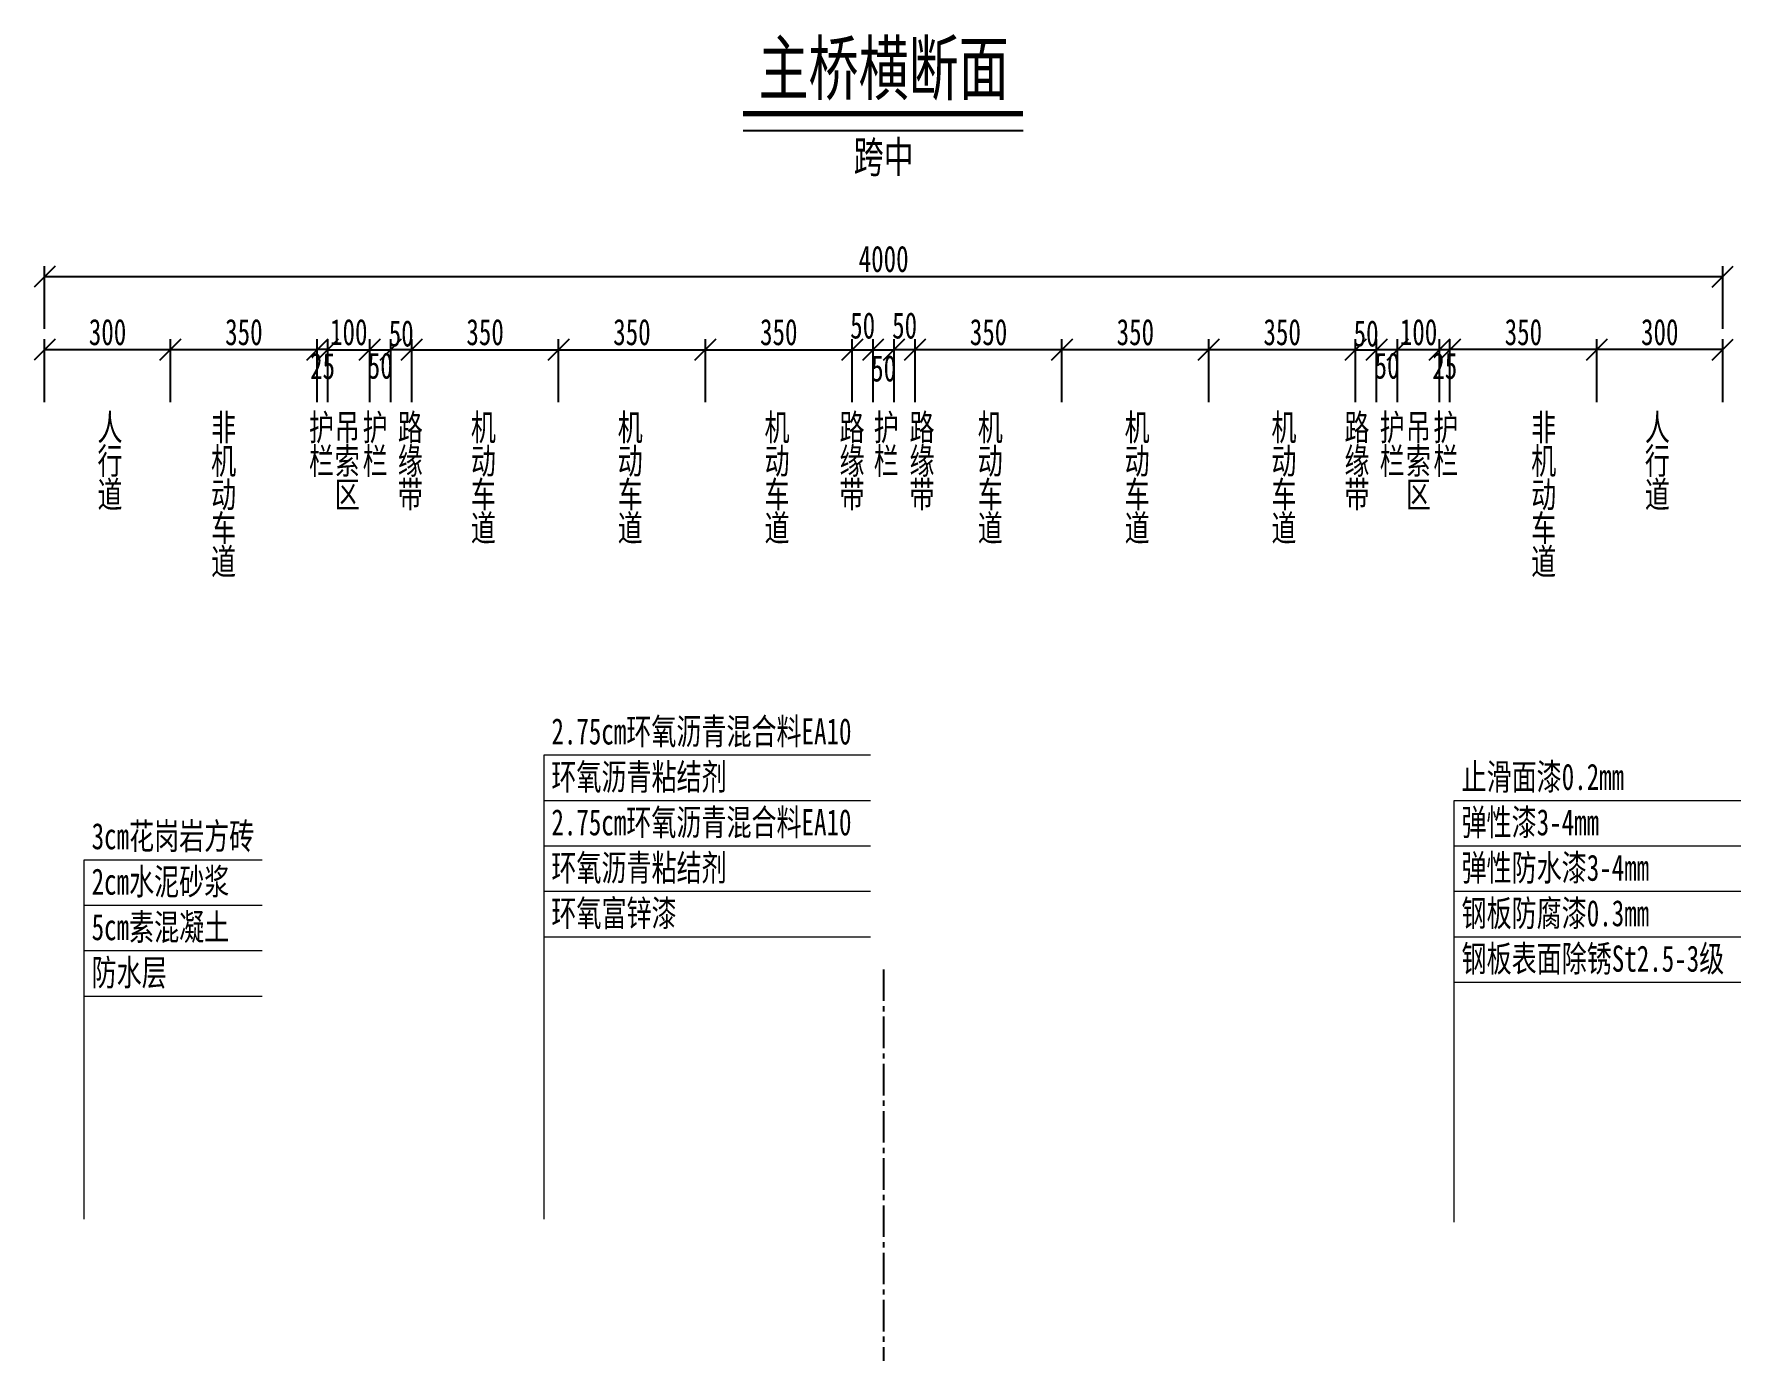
# Model space of a CAD drawing. Extents: x -2611510 to 1021013, y -44073 to 90887.
# Drawn here: x 980330 to 1021013, y 59267 to 90887 of the extents above; entities that cross this region are included whole.
import ezdxf
from ezdxf.enums import TextEntityAlignment as Align

# ---------------------------------------------------------------- set-up
doc = ezdxf.new("R2010")
doc.units = 0
doc.linetypes.add('CENTER2', pattern=[1.125, 0.75, -0.125, 0.125, -0.125])
doc.layers.get('Defpoints').update_dxf_attribs({"color": 8})
doc.layers.add('Dim', color=4, linetype='Continuous')
doc.layers.add('文字', color=7, linetype='Continuous', lineweight=15)
doc.layers.add('标注', color=3, linetype='Continuous', lineweight=18)
doc.styles.add('fs', font='', dxfattribs={"width": 0.7})
doc.styles.get("Standard").update_dxf_attribs({"font": '', "width": 0.7})
doc.styles.get('fs').set_extended_font_data('仿宋_GB2312')
doc.styles.get('Standard').set_extended_font_data('仿宋_GB2312')
doc.dimstyles.new('250-1', dxfattribs={"dimscale": 250, "dimtxt": 2.5, "dimasz": 2, "dimexe": 1, "dimexo": 1, "dimgap": 0, "dimtad": 0, "dimdec": 0, "dimlfac": 0.1, "dimrnd": 0.1, "dimzin": 12, "dimdsep": 46, "dimtxsty": 'Standard', "dimblk": 'OBLIQUE', "dimcen": -1, "dimclrd": 4, "dimclre": 256, "dimclrt": 4, "dimadec": 4, "dimazin": 0, "dimtp": 2, "dimtm": 3, "dimtfac": 0.5, "dimtdec": 0, "dimtmove": 2, "dimatfit": 3, "dimldrblk": 'OBLIQUE', "dimfxl": 5, "dimfxlon": 1, "dimtvp": 0.7, "dimtolj": 1, "dimtzin": 12, "dimarcsym": 0})

msp = doc.modelspace()

# ---------------------------------------------------------------- texts
at = {"style": 'fs', "width": 0.7}
msp.add_text('主桥横断面', height=1250, dxfattribs=at).set_placement((1000580.2, 89451.2), align=Align.CENTER)
at = {"layer": '标注', "color": 7, "style": 'fs', "width": 0.7}
msp.add_text('跨中', height=750, rotation=360, dxfattribs=at).set_placement((1000580.2, 87585.4), align=Align.CENTER)
for s, p in [('2.75cm环氧沥青混合料EA10', (992660.6, 73957.4)), ('环氧沥青粘结剂', (992660.6, 72874.1)), ('止滑面漆0.2mm', (1014355.9, 72874.5)), ('2.75cm环氧沥青混合料EA10', (992660.6, 71790.7)), ('弹性漆3-4mm', (1014355.9, 71791.1)), ('3cm花岗岩方砖', (981700.6, 71460.2)), ('环氧沥青粘结剂', (992660.6, 70707.4)), ('弹性防水漆3-4mm', (1014355.9, 70707.8)), ('2cm水泥砂浆', (981700.6, 70376.8)), ('5cm素混凝土', (981700.6, 69293.5)), ('环氧富锌漆', (992660.6, 69624.1)), ('钢板防腐漆0.3mm', (1014355.9, 69624.5)), ('钢板表面除锈St2.5-3级', (1014355.9, 68541.1)), ('防水层', (981700.6, 68210.2))]:
    msp.add_text(s, height=625, rotation=360, dxfattribs=at).set_placement(p)
at = {"layer": '标注', "color": 7, "char_height": 625, "line_spacing_factor": 0.768, "style": 'fs'}
for s, insert, attachment_point, rotation in [('人\\P行\\P道', (981839.4, 81827.5), 1, 360), ('非\\P机\\P动\\P车\\P道', (984548.7, 81827.5), 1, 360), ('护\\P栏', (986880.8, 81827.5), 1, 360), ('吊\\P索\\P区', (987495.3, 81827.5), 1, 360), ('护\\P栏', (988160, 81827.5), 1, 360), ('路\\P缘\\P带', (988999.4, 81827.5), 1, 360), ('机\\P动\\P车\\P道', (990740.4, 81827.5), 1, 360), ('机\\P动\\P车\\P道', (994240.4, 81827.5), 1, 360), ('机\\P动\\P车\\P道', (997740.4, 81827.5), 1, 360), ('路\\P缘\\P带', (999528.4, 81827.5), 1, 360), ('护\\P栏', (1000343.1, 81827.5), 1, 360), ('路\\P缘\\P带', (1001792.9, 81827.5), 3, 0), ('机\\P动\\P车\\P道', (1003419.9, 81827.5), 3, 0), ('机\\P动\\P车\\P道', (1006919.9, 81827.5), 3, 0), ('机\\P动\\P车\\P道', (1010419.9, 81827.5), 3, 0), ('路\\P缘\\P带', (1012161, 81827.5), 3, 0), ('护\\P栏', (1013000.4, 81827.5), 3, 0), ('吊\\P索\\P区', (1013625.7, 81827.5), 3, 0), ('护\\P栏', (1014279.5, 81827.5), 3, 0), ('非\\P机\\P动\\P车\\P道', (1016611.6, 81827.5), 3, 0), ('人\\P行\\P道', (1019321, 81827.5), 3, 0)]:
    msp.add_mtext(s, dxfattribs=dict(at, insert=insert, attachment_point=attachment_point, rotation=rotation))

# ---------------------------------------------------------------- blocks, each defined once
blk = doc.blocks.new('_Oblique')
at = {"color": 0, "linetype": 'ByBlock', "lineweight": -2}
blk.add_line((-0.5, -0.5), (0.5, 0.5), dxfattribs=at)
blk = doc.blocks.new('*D109')
at = {"layer": 'Defpoints', "color": 0, "transparency": 16777216}
for p in [(983580, 83367), (980580, 81543), (983580, 81543)]:
    blk.add_point(p, dxfattribs=at)
at = {"layer": 'Dim', "lineweight": -2, "transparency": 16777216}
for p, q in [((980580, 82117), (980580, 83617)), ((983580, 82117), (983580, 83617))]:
    blk.add_line(p, q, dxfattribs=at)
at = {"layer": 'Dim', "color": 4, "lineweight": -2, "transparency": 16777216}
blk.add_line((980580, 83367), (983580, 83367), dxfattribs=at)
at = {"layer": 'Dim', "color": 4, "lineweight": -2, "transparency": 16777216, "xscale": 500, "yscale": 500, "zscale": 500, "rotation": 180}
blk.add_blockref('_Oblique', (980580, 83367), dxfattribs=at)
at = {"layer": 'Dim', "color": 4, "lineweight": -2, "transparency": 16777216, "xscale": 500, "yscale": 500, "zscale": 500}
blk.add_blockref('_Oblique', (983580, 83367), dxfattribs=at)
at = {"layer": 'Dim', "color": 4, "transparency": 16777216, "insert": (982080, 83783), "char_height": 625, "attachment_point": 5}
blk.add_mtext('\\A1;300', dxfattribs=at)
blk = doc.blocks.new('*D110')
at = {"layer": 'Defpoints', "color": 0, "transparency": 16777216}
for p in [(999830, 83366), (996330, 81543), (999830, 81543)]:
    blk.add_point(p, dxfattribs=at)
at = {"layer": 'Dim', "lineweight": -2, "transparency": 16777216}
for p, q in [((996330, 82116), (996330, 83616)), ((999830, 82116), (999830, 83616))]:
    blk.add_line(p, q, dxfattribs=at)
at = {"layer": 'Dim', "color": 4, "lineweight": -2, "transparency": 16777216}
blk.add_line((996330, 83366), (999830, 83366), dxfattribs=at)
at = {"layer": 'Dim', "color": 4, "lineweight": -2, "transparency": 16777216, "xscale": 500, "yscale": 500, "zscale": 500, "rotation": 180}
blk.add_blockref('_Oblique', (996330, 83366), dxfattribs=at)
at = {"layer": 'Dim', "color": 4, "lineweight": -2, "transparency": 16777216, "xscale": 500, "yscale": 500, "zscale": 500}
blk.add_blockref('_Oblique', (999830, 83366), dxfattribs=at)
at = {"layer": 'Dim', "color": 4, "transparency": 16777216, "insert": (998080, 83782), "char_height": 625, "attachment_point": 5}
blk.add_mtext('\\A1;350', dxfattribs=at)
blk = doc.blocks.new('*D111')
at = {"layer": 'Defpoints', "color": 0, "transparency": 16777216}
for p in [(987080, 83367), (983580, 81543), (987080, 81543)]:
    blk.add_point(p, dxfattribs=at)
at = {"layer": 'Dim', "lineweight": -2, "transparency": 16777216}
for p, q in [((983580, 82117), (983580, 83617)), ((987080, 82117), (987080, 83617))]:
    blk.add_line(p, q, dxfattribs=at)
at = {"layer": 'Dim', "color": 4, "lineweight": -2, "transparency": 16777216}
blk.add_line((983580, 83367), (987080, 83367), dxfattribs=at)
at = {"layer": 'Dim', "color": 4, "lineweight": -2, "transparency": 16777216, "xscale": 500, "yscale": 500, "zscale": 500, "rotation": 180}
blk.add_blockref('_Oblique', (983580, 83367), dxfattribs=at)
at = {"layer": 'Dim', "color": 4, "lineweight": -2, "transparency": 16777216, "xscale": 500, "yscale": 500, "zscale": 500}
blk.add_blockref('_Oblique', (987080, 83367), dxfattribs=at)
at = {"layer": 'Dim', "color": 4, "transparency": 16777216, "insert": (985330, 83783), "char_height": 625, "attachment_point": 5}
blk.add_mtext('\\A1;350', dxfattribs=at)
blk = doc.blocks.new('*D112')
at = {"layer": 'Defpoints', "color": 0, "transparency": 16777216}
for p in [(1000830, 83365), (1000330, 81543), (1000830, 81543)]:
    blk.add_point(p, dxfattribs=at)
at = {"layer": 'Dim', "lineweight": -2, "transparency": 16777216}
for p, q in [((1000330, 82115), (1000330, 83615)), ((1000830, 82115), (1000830, 83615))]:
    blk.add_line(p, q, dxfattribs=at)
at = {"layer": 'Dim', "color": 4, "lineweight": -2, "transparency": 16777216}
blk.add_line((1000330, 83365), (1000830, 83365), dxfattribs=at)
at = {"layer": 'Dim', "color": 4, "lineweight": -2, "transparency": 16777216, "xscale": 500, "yscale": 500, "zscale": 500, "rotation": 180}
blk.add_blockref('_Oblique', (1000330, 83365), dxfattribs=at)
at = {"layer": 'Dim', "color": 4, "lineweight": -2, "transparency": 16777216, "xscale": 500, "yscale": 500, "zscale": 500}
blk.add_blockref('_Oblique', (1000830, 83365), dxfattribs=at)
at = {"layer": 'Dim', "color": 4, "transparency": 16777216, "insert": (1000580, 82916), "char_height": 625, "attachment_point": 5}
blk.add_mtext('\\A1;50', dxfattribs=at)
blk = doc.blocks.new('*D113')
at = {"layer": 'Defpoints', "color": 0, "transparency": 16777216}
for p in [(996330, 83366), (992830, 81543), (996330, 81543)]:
    blk.add_point(p, dxfattribs=at)
at = {"layer": 'Dim', "lineweight": -2, "transparency": 16777216}
for p, q in [((992830, 82116), (992830, 83616)), ((996330, 82116), (996330, 83616))]:
    blk.add_line(p, q, dxfattribs=at)
at = {"layer": 'Dim', "color": 4, "lineweight": -2, "transparency": 16777216}
blk.add_line((992830, 83366), (996330, 83366), dxfattribs=at)
at = {"layer": 'Dim', "color": 4, "lineweight": -2, "transparency": 16777216, "xscale": 500, "yscale": 500, "zscale": 500, "rotation": 180}
blk.add_blockref('_Oblique', (992830, 83366), dxfattribs=at)
at = {"layer": 'Dim', "color": 4, "lineweight": -2, "transparency": 16777216, "xscale": 500, "yscale": 500, "zscale": 500}
blk.add_blockref('_Oblique', (996330, 83366), dxfattribs=at)
at = {"layer": 'Dim', "color": 4, "transparency": 16777216, "insert": (994580, 83782), "char_height": 625, "attachment_point": 5}
blk.add_mtext('\\A1;350', dxfattribs=at)
blk = doc.blocks.new('*D114')
at = {"layer": 'Defpoints', "color": 0, "transparency": 16777216}
for p in [(992830, 83366), (989330, 81543), (992830, 81543)]:
    blk.add_point(p, dxfattribs=at)
at = {"layer": 'Dim', "lineweight": -2, "transparency": 16777216}
for p, q in [((989330, 82116), (989330, 83616)), ((992830, 82116), (992830, 83616))]:
    blk.add_line(p, q, dxfattribs=at)
at = {"layer": 'Dim', "color": 4, "lineweight": -2, "transparency": 16777216}
blk.add_line((989330, 83366), (992830, 83366), dxfattribs=at)
at = {"layer": 'Dim', "color": 4, "lineweight": -2, "transparency": 16777216, "xscale": 500, "yscale": 500, "zscale": 500, "rotation": 180}
blk.add_blockref('_Oblique', (989330, 83366), dxfattribs=at)
at = {"layer": 'Dim', "color": 4, "lineweight": -2, "transparency": 16777216, "xscale": 500, "yscale": 500, "zscale": 500}
blk.add_blockref('_Oblique', (992830, 83366), dxfattribs=at)
at = {"layer": 'Dim', "color": 4, "transparency": 16777216, "insert": (991080, 83782), "char_height": 625, "attachment_point": 5}
blk.add_mtext('\\A1;350', dxfattribs=at)
blk = doc.blocks.new('*D115')
at = {"layer": 'Defpoints', "color": 0, "transparency": 16777216}
for p in [(988330, 83366), (987330, 81543), (988330, 81543)]:
    blk.add_point(p, dxfattribs=at)
at = {"layer": 'Dim', "lineweight": -2, "transparency": 16777216}
for p, q in [((987330, 82116), (987330, 83616)), ((988330, 82116), (988330, 83616))]:
    blk.add_line(p, q, dxfattribs=at)
at = {"layer": 'Dim', "color": 4, "lineweight": -2, "transparency": 16777216}
blk.add_line((987330, 83366), (988330, 83366), dxfattribs=at)
at = {"layer": 'Dim', "color": 4, "lineweight": -2, "transparency": 16777216, "xscale": 500, "yscale": 500, "zscale": 500, "rotation": 180}
blk.add_blockref('_Oblique', (987330, 83366), dxfattribs=at)
at = {"layer": 'Dim', "color": 4, "lineweight": -2, "transparency": 16777216, "xscale": 500, "yscale": 500, "zscale": 500}
blk.add_blockref('_Oblique', (988330, 83366), dxfattribs=at)
at = {"layer": 'Dim', "color": 4, "transparency": 16777216, "insert": (987830, 83782), "char_height": 625, "attachment_point": 5}
blk.add_mtext('\\A1;100', dxfattribs=at)
blk = doc.blocks.new('*D116')
at = {"layer": 'Defpoints', "color": 0, "transparency": 16777216}
for p in [(1001330, 83366), (1001330, 81543), (1004830, 81543)]:
    blk.add_point(p, dxfattribs=at)
at = {"layer": 'Dim', "lineweight": -2, "transparency": 16777216}
for p, q in [((1001330, 82116), (1001330, 83616)), ((1004830, 82116), (1004830, 83616))]:
    blk.add_line(p, q, dxfattribs=at)
at = {"layer": 'Dim', "color": 4, "lineweight": -2, "transparency": 16777216}
blk.add_line((1004830, 83366), (1001330, 83366), dxfattribs=at)
at = {"layer": 'Dim', "color": 4, "lineweight": -2, "transparency": 16777216, "xscale": 500, "yscale": 500, "zscale": 500, "rotation": 180}
blk.add_blockref('_Oblique', (1001330, 83366), dxfattribs=at)
at = {"layer": 'Dim', "color": 4, "lineweight": -2, "transparency": 16777216, "xscale": 500, "yscale": 500, "zscale": 500}
blk.add_blockref('_Oblique', (1004830, 83366), dxfattribs=at)
at = {"layer": 'Dim', "color": 4, "transparency": 16777216, "insert": (1003080, 83782), "char_height": 625, "attachment_point": 5}
blk.add_mtext('\\A1;350', dxfattribs=at)
blk = doc.blocks.new('*D117')
at = {"layer": 'Defpoints', "color": 0, "transparency": 16777216}
for p in [(1004830, 83366), (1004830, 81543), (1008330, 81543)]:
    blk.add_point(p, dxfattribs=at)
at = {"layer": 'Dim', "lineweight": -2, "transparency": 16777216}
for p, q in [((1004830, 82116), (1004830, 83616)), ((1008330, 82116), (1008330, 83616))]:
    blk.add_line(p, q, dxfattribs=at)
at = {"layer": 'Dim', "color": 4, "lineweight": -2, "transparency": 16777216}
blk.add_line((1008330, 83366), (1004830, 83366), dxfattribs=at)
at = {"layer": 'Dim', "color": 4, "lineweight": -2, "transparency": 16777216, "xscale": 500, "yscale": 500, "zscale": 500, "rotation": 180}
blk.add_blockref('_Oblique', (1004830, 83366), dxfattribs=at)
at = {"layer": 'Dim', "color": 4, "lineweight": -2, "transparency": 16777216, "xscale": 500, "yscale": 500, "zscale": 500}
blk.add_blockref('_Oblique', (1008330, 83366), dxfattribs=at)
at = {"layer": 'Dim', "color": 4, "transparency": 16777216, "insert": (1006580, 83782), "char_height": 625, "attachment_point": 5}
blk.add_mtext('\\A1;350', dxfattribs=at)
blk = doc.blocks.new('*D118')
at = {"layer": 'Defpoints', "color": 0, "transparency": 16777216}
for p in [(988830, 83366), (988330, 81543), (988830, 81543)]:
    blk.add_point(p, dxfattribs=at)
at = {"layer": 'Dim', "lineweight": -2, "transparency": 16777216}
for p, q in [((988330, 82116), (988330, 83616)), ((988830, 82116), (988830, 83616))]:
    blk.add_line(p, q, dxfattribs=at)
at = {"layer": 'Dim', "color": 4, "lineweight": -2, "transparency": 16777216}
blk.add_line((988330, 83366), (988830, 83366), dxfattribs=at)
at = {"layer": 'Dim', "color": 4, "lineweight": -2, "transparency": 16777216, "xscale": 500, "yscale": 500, "zscale": 500, "rotation": 180}
blk.add_blockref('_Oblique', (988330, 83366), dxfattribs=at)
at = {"layer": 'Dim', "color": 4, "lineweight": -2, "transparency": 16777216, "xscale": 500, "yscale": 500, "zscale": 500}
blk.add_blockref('_Oblique', (988830, 83366), dxfattribs=at)
at = {"layer": 'Dim', "color": 4, "transparency": 16777216, "insert": (988580, 82982), "char_height": 625, "attachment_point": 5}
blk.add_mtext('\\A1;50', dxfattribs=at)
blk = doc.blocks.new('*D119')
at = {"layer": 'Defpoints', "color": 0, "transparency": 16777216}
for p in [(1020580, 85110), (980580, 81543), (1020580, 81543)]:
    blk.add_point(p, dxfattribs=at)
at = {"layer": 'Dim', "lineweight": -2, "transparency": 16777216}
for p, q in [((980580, 83860), (980580, 85360)), ((1020580, 83860), (1020580, 85360))]:
    blk.add_line(p, q, dxfattribs=at)
at = {"layer": 'Dim', "color": 4, "lineweight": -2, "transparency": 16777216}
blk.add_line((980580, 85110), (1020580, 85110), dxfattribs=at)
at = {"layer": 'Dim', "color": 4, "lineweight": -2, "transparency": 16777216, "xscale": 500, "yscale": 500, "zscale": 500, "rotation": 180}
blk.add_blockref('_Oblique', (980580, 85110), dxfattribs=at)
at = {"layer": 'Dim', "color": 4, "lineweight": -2, "transparency": 16777216, "xscale": 500, "yscale": 500, "zscale": 500}
blk.add_blockref('_Oblique', (1020580, 85110), dxfattribs=at)
at = {"layer": 'Dim', "color": 4, "transparency": 16777216, "insert": (1000580, 85526), "char_height": 625, "attachment_point": 5}
blk.add_mtext('\\A1;4000', dxfattribs=at)
blk = doc.blocks.new('*D120')
at = {"layer": 'Defpoints', "color": 0, "transparency": 16777216}
for p in [(987080, 83367), (987080, 81543), (987330, 81543)]:
    blk.add_point(p, dxfattribs=at)
at = {"layer": 'Dim', "lineweight": -2, "transparency": 16777216}
for p, q in [((987080, 82117), (987080, 83617)), ((987330, 82117), (987330, 83617))]:
    blk.add_line(p, q, dxfattribs=at)
at = {"layer": 'Dim', "color": 4, "lineweight": -2, "transparency": 16777216}
blk.add_line((987330, 83367), (987080, 83367), dxfattribs=at)
at = {"layer": 'Dim', "color": 4, "lineweight": -2, "transparency": 16777216, "xscale": 500, "yscale": 500, "zscale": 500, "rotation": 180}
blk.add_blockref('_Oblique', (987080, 83367), dxfattribs=at)
at = {"layer": 'Dim', "color": 4, "lineweight": -2, "transparency": 16777216, "xscale": 500, "yscale": 500, "zscale": 500}
blk.add_blockref('_Oblique', (987330, 83367), dxfattribs=at)
at = {"layer": 'Dim', "color": 4, "transparency": 16777216, "insert": (987205, 82973), "char_height": 625, "attachment_point": 5}
blk.add_mtext('\\A1;25', dxfattribs=at)
blk = doc.blocks.new('*D121')
at = {"layer": 'Defpoints', "color": 0, "transparency": 16777216}
for p in [(1008330, 83366), (1008330, 81543), (1011830, 81543)]:
    blk.add_point(p, dxfattribs=at)
at = {"layer": 'Dim', "lineweight": -2, "transparency": 16777216}
for p, q in [((1008330, 82116), (1008330, 83616)), ((1011830, 82116), (1011830, 83616))]:
    blk.add_line(p, q, dxfattribs=at)
at = {"layer": 'Dim', "color": 4, "lineweight": -2, "transparency": 16777216}
blk.add_line((1011830, 83366), (1008330, 83366), dxfattribs=at)
at = {"layer": 'Dim', "color": 4, "lineweight": -2, "transparency": 16777216, "xscale": 500, "yscale": 500, "zscale": 500, "rotation": 180}
blk.add_blockref('_Oblique', (1008330, 83366), dxfattribs=at)
at = {"layer": 'Dim', "color": 4, "lineweight": -2, "transparency": 16777216, "xscale": 500, "yscale": 500, "zscale": 500}
blk.add_blockref('_Oblique', (1011830, 83366), dxfattribs=at)
at = {"layer": 'Dim', "color": 4, "transparency": 16777216, "insert": (1010080, 83782), "char_height": 625, "attachment_point": 5}
blk.add_mtext('\\A1;350', dxfattribs=at)
blk = doc.blocks.new('*D122')
at = {"layer": 'Defpoints', "color": 0, "transparency": 16777216}
for p in [(1017580, 83367), (1017580, 81543), (1020580, 81543)]:
    blk.add_point(p, dxfattribs=at)
at = {"layer": 'Dim', "lineweight": -2, "transparency": 16777216}
for p, q in [((1017580, 82117), (1017580, 83617)), ((1020580, 82117), (1020580, 83617))]:
    blk.add_line(p, q, dxfattribs=at)
at = {"layer": 'Dim', "color": 4, "lineweight": -2, "transparency": 16777216}
blk.add_line((1020580, 83367), (1017580, 83367), dxfattribs=at)
at = {"layer": 'Dim', "color": 4, "lineweight": -2, "transparency": 16777216, "xscale": 500, "yscale": 500, "zscale": 500, "rotation": 180}
blk.add_blockref('_Oblique', (1017580, 83367), dxfattribs=at)
at = {"layer": 'Dim', "color": 4, "lineweight": -2, "transparency": 16777216, "xscale": 500, "yscale": 500, "zscale": 500}
blk.add_blockref('_Oblique', (1020580, 83367), dxfattribs=at)
at = {"layer": 'Dim', "color": 4, "transparency": 16777216, "insert": (1019080, 83783), "char_height": 625, "attachment_point": 5}
blk.add_mtext('\\A1;300', dxfattribs=at)
blk = doc.blocks.new('*D123')
at = {"layer": 'Defpoints', "color": 0, "transparency": 16777216}
for p in [(1014080, 83367), (1014080, 81543), (1017580, 81543)]:
    blk.add_point(p, dxfattribs=at)
at = {"layer": 'Dim', "lineweight": -2, "transparency": 16777216}
for p, q in [((1014080, 82117), (1014080, 83617)), ((1017580, 82117), (1017580, 83617))]:
    blk.add_line(p, q, dxfattribs=at)
at = {"layer": 'Dim', "color": 4, "lineweight": -2, "transparency": 16777216}
blk.add_line((1017580, 83367), (1014080, 83367), dxfattribs=at)
at = {"layer": 'Dim', "color": 4, "lineweight": -2, "transparency": 16777216, "xscale": 500, "yscale": 500, "zscale": 500, "rotation": 180}
blk.add_blockref('_Oblique', (1014080, 83367), dxfattribs=at)
at = {"layer": 'Dim', "color": 4, "lineweight": -2, "transparency": 16777216, "xscale": 500, "yscale": 500, "zscale": 500}
blk.add_blockref('_Oblique', (1017580, 83367), dxfattribs=at)
at = {"layer": 'Dim', "color": 4, "transparency": 16777216, "insert": (1015830, 83783), "char_height": 625, "attachment_point": 5}
blk.add_mtext('\\A1;350', dxfattribs=at)
blk = doc.blocks.new('*D124')
at = {"layer": 'Defpoints', "color": 0, "transparency": 16777216}
for p in [(1012830, 83366), (1012830, 81543), (1013830, 81543)]:
    blk.add_point(p, dxfattribs=at)
at = {"layer": 'Dim', "lineweight": -2, "transparency": 16777216}
for p, q in [((1012830, 82116), (1012830, 83616)), ((1013830, 82116), (1013830, 83616))]:
    blk.add_line(p, q, dxfattribs=at)
at = {"layer": 'Dim', "color": 4, "lineweight": -2, "transparency": 16777216}
blk.add_line((1013830, 83366), (1012830, 83366), dxfattribs=at)
at = {"layer": 'Dim', "color": 4, "lineweight": -2, "transparency": 16777216, "xscale": 500, "yscale": 500, "zscale": 500, "rotation": 180}
blk.add_blockref('_Oblique', (1012830, 83366), dxfattribs=at)
at = {"layer": 'Dim', "color": 4, "lineweight": -2, "transparency": 16777216, "xscale": 500, "yscale": 500, "zscale": 500}
blk.add_blockref('_Oblique', (1013830, 83366), dxfattribs=at)
at = {"layer": 'Dim', "color": 4, "transparency": 16777216, "insert": (1013330, 83782), "char_height": 625, "attachment_point": 5}
blk.add_mtext('\\A1;100', dxfattribs=at)
blk = doc.blocks.new('*D125')
at = {"layer": 'Defpoints', "color": 0, "transparency": 16777216}
for p in [(1000330, 83365), (999830, 81543), (1000330, 81543)]:
    blk.add_point(p, dxfattribs=at)
at = {"layer": 'Dim', "lineweight": -2, "transparency": 16777216}
for p, q in [((999830, 82115), (999830, 83615)), ((1000330, 82115), (1000330, 83615))]:
    blk.add_line(p, q, dxfattribs=at)
at = {"layer": 'Dim', "color": 4, "lineweight": -2, "transparency": 16777216}
blk.add_line((999830, 83365), (1000330, 83365), dxfattribs=at)
at = {"layer": 'Dim', "color": 4, "lineweight": -2, "transparency": 16777216, "xscale": 500, "yscale": 500, "zscale": 500, "rotation": 180}
blk.add_blockref('_Oblique', (999830, 83365), dxfattribs=at)
at = {"layer": 'Dim', "color": 4, "lineweight": -2, "transparency": 16777216, "xscale": 500, "yscale": 500, "zscale": 500}
blk.add_blockref('_Oblique', (1000330, 83365), dxfattribs=at)
at = {"layer": 'Dim', "color": 4, "transparency": 16777216, "insert": (1000080, 83939), "char_height": 625, "attachment_point": 5}
blk.add_mtext('\\A1;50', dxfattribs=at)
blk = doc.blocks.new('*D126')
at = {"layer": 'Defpoints', "color": 0, "transparency": 16777216}
for p in [(1000830, 83365), (1000830, 81543), (1001330, 81543)]:
    blk.add_point(p, dxfattribs=at)
at = {"layer": 'Dim', "lineweight": -2, "transparency": 16777216}
for p, q in [((1000830, 82115), (1000830, 83615)), ((1001330, 82115), (1001330, 83615))]:
    blk.add_line(p, q, dxfattribs=at)
at = {"layer": 'Dim', "color": 4, "lineweight": -2, "transparency": 16777216}
blk.add_line((1001330, 83365), (1000830, 83365), dxfattribs=at)
at = {"layer": 'Dim', "color": 4, "lineweight": -2, "transparency": 16777216, "xscale": 500, "yscale": 500, "zscale": 500, "rotation": 180}
blk.add_blockref('_Oblique', (1000830, 83365), dxfattribs=at)
at = {"layer": 'Dim', "color": 4, "lineweight": -2, "transparency": 16777216, "xscale": 500, "yscale": 500, "zscale": 500}
blk.add_blockref('_Oblique', (1001330, 83365), dxfattribs=at)
at = {"layer": 'Dim', "color": 4, "transparency": 16777216, "insert": (1001080, 83939), "char_height": 625, "attachment_point": 5}
blk.add_mtext('\\A1;50', dxfattribs=at)
blk = doc.blocks.new('*D127')
at = {"layer": 'Defpoints', "color": 0, "transparency": 16777216}
for p in [(988830, 83366), (988830, 81543), (989330, 81543)]:
    blk.add_point(p, dxfattribs=at)
at = {"layer": 'Dim', "lineweight": -2, "transparency": 16777216}
for p, q in [((988830, 82116), (988830, 83616)), ((989330, 82116), (989330, 83616))]:
    blk.add_line(p, q, dxfattribs=at)
at = {"layer": 'Dim', "color": 4, "lineweight": -2, "transparency": 16777216}
blk.add_line((989330, 83366), (988830, 83366), dxfattribs=at)
at = {"layer": 'Dim', "color": 4, "lineweight": -2, "transparency": 16777216, "xscale": 500, "yscale": 500, "zscale": 500, "rotation": 180}
blk.add_blockref('_Oblique', (988830, 83366), dxfattribs=at)
at = {"layer": 'Dim', "color": 4, "lineweight": -2, "transparency": 16777216, "xscale": 500, "yscale": 500, "zscale": 500}
blk.add_blockref('_Oblique', (989330, 83366), dxfattribs=at)
at = {"layer": 'Dim', "color": 4, "transparency": 16777216, "insert": (989080, 83750), "char_height": 625, "attachment_point": 5}
blk.add_mtext('\\A1;50', dxfattribs=at)
blk = doc.blocks.new('*D128')
at = {"layer": 'Defpoints', "color": 0, "transparency": 16777216}
for p in [(1012330, 83366), (1012330, 81543), (1012830, 81543)]:
    blk.add_point(p, dxfattribs=at)
at = {"layer": 'Dim', "lineweight": -2, "transparency": 16777216}
for p, q in [((1012330, 82116), (1012330, 83616)), ((1012830, 82116), (1012830, 83616))]:
    blk.add_line(p, q, dxfattribs=at)
at = {"layer": 'Dim', "color": 4, "lineweight": -2, "transparency": 16777216}
blk.add_line((1012830, 83366), (1012330, 83366), dxfattribs=at)
at = {"layer": 'Dim', "color": 4, "lineweight": -2, "transparency": 16777216, "xscale": 500, "yscale": 500, "zscale": 500, "rotation": 180}
blk.add_blockref('_Oblique', (1012330, 83366), dxfattribs=at)
at = {"layer": 'Dim', "color": 4, "lineweight": -2, "transparency": 16777216, "xscale": 500, "yscale": 500, "zscale": 500}
blk.add_blockref('_Oblique', (1012830, 83366), dxfattribs=at)
at = {"layer": 'Dim', "color": 4, "transparency": 16777216, "insert": (1012580, 82982), "char_height": 625, "attachment_point": 5}
blk.add_mtext('\\A1;50', dxfattribs=at)
blk = doc.blocks.new('*D129')
at = {"layer": 'Defpoints', "color": 0, "transparency": 16777216}
for p in [(1012330, 83366), (1011830, 81543), (1012330, 81543)]:
    blk.add_point(p, dxfattribs=at)
at = {"layer": 'Dim', "lineweight": -2, "transparency": 16777216}
for p, q in [((1011830, 82116), (1011830, 83616)), ((1012330, 82116), (1012330, 83616))]:
    blk.add_line(p, q, dxfattribs=at)
at = {"layer": 'Dim', "color": 4, "lineweight": -2, "transparency": 16777216}
blk.add_line((1011830, 83366), (1012330, 83366), dxfattribs=at)
at = {"layer": 'Dim', "color": 4, "lineweight": -2, "transparency": 16777216, "xscale": 500, "yscale": 500, "zscale": 500, "rotation": 180}
blk.add_blockref('_Oblique', (1011830, 83366), dxfattribs=at)
at = {"layer": 'Dim', "color": 4, "lineweight": -2, "transparency": 16777216, "xscale": 500, "yscale": 500, "zscale": 500}
blk.add_blockref('_Oblique', (1012330, 83366), dxfattribs=at)
at = {"layer": 'Dim', "color": 4, "transparency": 16777216, "insert": (1012080, 83750), "char_height": 625, "attachment_point": 5}
blk.add_mtext('\\A1;50', dxfattribs=at)
blk = doc.blocks.new('*D130')
at = {"layer": 'Defpoints', "color": 0, "transparency": 16777216}
for p in [(1014080, 83367), (1013830, 81543), (1014080, 81543)]:
    blk.add_point(p, dxfattribs=at)
at = {"layer": 'Dim', "lineweight": -2, "transparency": 16777216}
for p, q in [((1013830, 82117), (1013830, 83617)), ((1014080, 82117), (1014080, 83617))]:
    blk.add_line(p, q, dxfattribs=at)
at = {"layer": 'Dim', "color": 4, "lineweight": -2, "transparency": 16777216}
blk.add_line((1013830, 83367), (1014080, 83367), dxfattribs=at)
at = {"layer": 'Dim', "color": 4, "lineweight": -2, "transparency": 16777216, "xscale": 500, "yscale": 500, "zscale": 500, "rotation": 180}
blk.add_blockref('_Oblique', (1013830, 83367), dxfattribs=at)
at = {"layer": 'Dim', "color": 4, "lineweight": -2, "transparency": 16777216, "xscale": 500, "yscale": 500, "zscale": 500}
blk.add_blockref('_Oblique', (1014080, 83367), dxfattribs=at)
at = {"layer": 'Dim', "color": 4, "transparency": 16777216, "insert": (1013955, 82976), "char_height": 625, "attachment_point": 5}
blk.add_mtext('\\A1;25', dxfattribs=at)

# ---------------------------------------------------------------- dimensions: what is measured, and where the dimension line sits
at = {"layer": 'Dim'}
for base, p1, p2, picture, middle in [((1020580.2, 85110.2), (980580.2, 81542.9), (1020580.2, 81542.9), '*D119', (1000580.2, 85526.4)), ((983580.2, 83367), (980580.2, 81542.9), (983580.2, 81542.9), '*D109', (982080.2, 83783.2)), ((987080.2, 83367), (983580.2, 81542.9), (987080.2, 81542.9), '*D111', (985330.2, 83783.2)), ((988330.2, 83365.9), (987330.2, 81542.9), (988330.2, 81542.9), '*D115', (987830.2, 83782.1)), ((992830.2, 83365.9), (989330.2, 81542.9), (992830.2, 81542.9), '*D114', (991080.2, 83782.1)), ((996330.2, 83365.9), (992830.2, 81542.9), (996330.2, 81542.9), '*D113', (994580.2, 83782.1)), ((999830.2, 83365.9), (996330.2, 81542.9), (999830.2, 81542.9), '*D110', (998080.2, 83782.1))]:
    dim = msp.add_linear_dim(base=base, p1=p1, p2=p2, dimstyle='250-1', dxfattribs=at)
    dim.commit()
    dim.dimension.update_dxf_attribs({"geometry": picture, "text_midpoint": middle})
for base, p1, p2, picture, middle in [((1000330.2, 83364.8), (999830.2, 81542.9), (1000330.2, 81542.9), '*D125', (1000080.2, 83939.2)), ((1012330.2, 83365.9), (1011830.2, 81542.9), (1012330.2, 81542.9), '*D129', (1012080.2, 83750.2)), ((987080.2, 83367), (987330.2, 81542.9), (987080.2, 81542.9), '*D120', (987205.2, 82973)), ((988830.2, 83365.9), (988330.2, 81542.9), (988830.2, 81542.9), '*D118', (988580.2, 82981.6)), ((1000830.2, 83364.8), (1000330.2, 81542.9), (1000830.2, 81542.9), '*D112', (1000580.2, 82915.6))]:
    dim = msp.add_linear_dim(base=base, p1=p1, p2=p2, dimstyle='250-1', dxfattribs=at)
    dim.commit()
    dim.dimension.update_dxf_attribs({"geometry": picture, "text_midpoint": middle, "dimtype": 160})
for base, p1, p2, picture, middle in [((1000830.2, 83364.8), (1001330.2, 81542.9), (1000830.2, 81542.9), '*D126', (1001080.2, 83939.2)), ((988830.2, 83365.9), (989330.2, 81542.9), (988830.2, 81542.9), '*D127', (989080.2, 83750.2)), ((1012330.2, 83365.9), (1012830.2, 81542.9), (1012330.2, 81542.9), '*D128', (1012580.2, 82981.6)), ((1014080.2, 83367), (1013830.2, 81542.9), (1014080.2, 81542.9), '*D130', (1013955.2, 82976.2))]:
    dim = msp.add_linear_dim(base=base, p1=p1, p2=p2, angle=180, dimstyle='250-1', dxfattribs=at)
    dim.commit()
    dim.dimension.update_dxf_attribs({"geometry": picture, "text_midpoint": middle, "dimtype": 160})
for base, p1, p2, picture, middle in [((1001330.2, 83365.9), (1004830.2, 81542.9), (1001330.2, 81542.9), '*D116', (1003080.2, 83782.1)), ((1004830.2, 83365.9), (1008330.2, 81542.9), (1004830.2, 81542.9), '*D117', (1006580.2, 83782.1)), ((1008330.2, 83365.9), (1011830.2, 81542.9), (1008330.2, 81542.9), '*D121', (1010080.2, 83782.1)), ((1012830.2, 83365.9), (1013830.2, 81542.9), (1012830.2, 81542.9), '*D124', (1013330.2, 83782.1)), ((1014080.2, 83367), (1017580.2, 81542.9), (1014080.2, 81542.9), '*D123', (1015830.2, 83783.2)), ((1017580.2, 83367), (1020580.2, 81542.9), (1017580.2, 81542.9), '*D122', (1019080.2, 83783.2))]:
    dim = msp.add_linear_dim(base=base, p1=p1, p2=p2, angle=180, dimstyle='250-1', dxfattribs=at)
    dim.commit()
    dim.dimension.update_dxf_attribs({"geometry": picture, "text_midpoint": middle})

# ---------------------------------------------------------------- linework, layer by layer
at = {"color": 6, "linetype": 'CENTER2', "ltscale": 1000}
msp.add_line((1000580.2, 68595.1), (1000580.2, 59266.8), dxfattribs=at)
at = {"layer": 'Dim'}
msp.add_line((997228.4, 88587.4), (1003903.4, 88587.4), dxfattribs=at)
at = {"layer": 'Dim', "const_width": 125}
msp.add_lwpolyline([(997228.4, 88993.7), (1003903.4, 88993.7)], dxfattribs=at)
at = {"layer": '文字'}
for p, q in [((992485.6, 62644.3), (992485.6, 73707.4)), ((992485.6, 73707.4), (1000268, 73707.4)), ((992485.6, 72624.1), (1000268, 72624.1)), ((1014180.9, 62575.5), (1014180.9, 72624.5)), ((1014180.9, 72624.5), (1021013.4, 72624.5)), ((981525.6, 62644.3), (981525.6, 71210.2)), ((981525.6, 71210.2), (985766, 71210.2)), ((992485.6, 71540.7), (1000268, 71540.7)), ((1014180.9, 71541.1), (1021013.4, 71541.1)), ((992485.6, 70457.4), (1000268, 70457.4)), ((1014180.9, 70457.8), (1021013.4, 70457.8)), ((1014180.9, 70457.8), (1021013.4, 70457.8)), ((981525.6, 70126.8), (985766, 70126.8)), ((992485.6, 69374.1), (1000268, 69374.1)), ((1014180.9, 69374.5), (1021013.4, 69374.5)), ((1014180.9, 69374.5), (1021013.4, 69374.5)), ((981525.6, 69043.5), (985766, 69043.5)), ((981525.6, 67960.2), (985766, 67960.2)), ((1014180.9, 68291.1), (1021013.4, 68291.1)), ((1014180.9, 68291.1), (1021013.4, 68291.1))]:
    msp.add_line(p, q, dxfattribs=at)

msp.set_redraw_order([(e.dxf.handle, doc.entitydb.next_handle()) for e in msp.query("TEXT MTEXT ATTDEF DIMENSION ARC_DIMENSION")])  # texts and dimensions are drawn at this point

doc.saveas('drawing.dxf')
